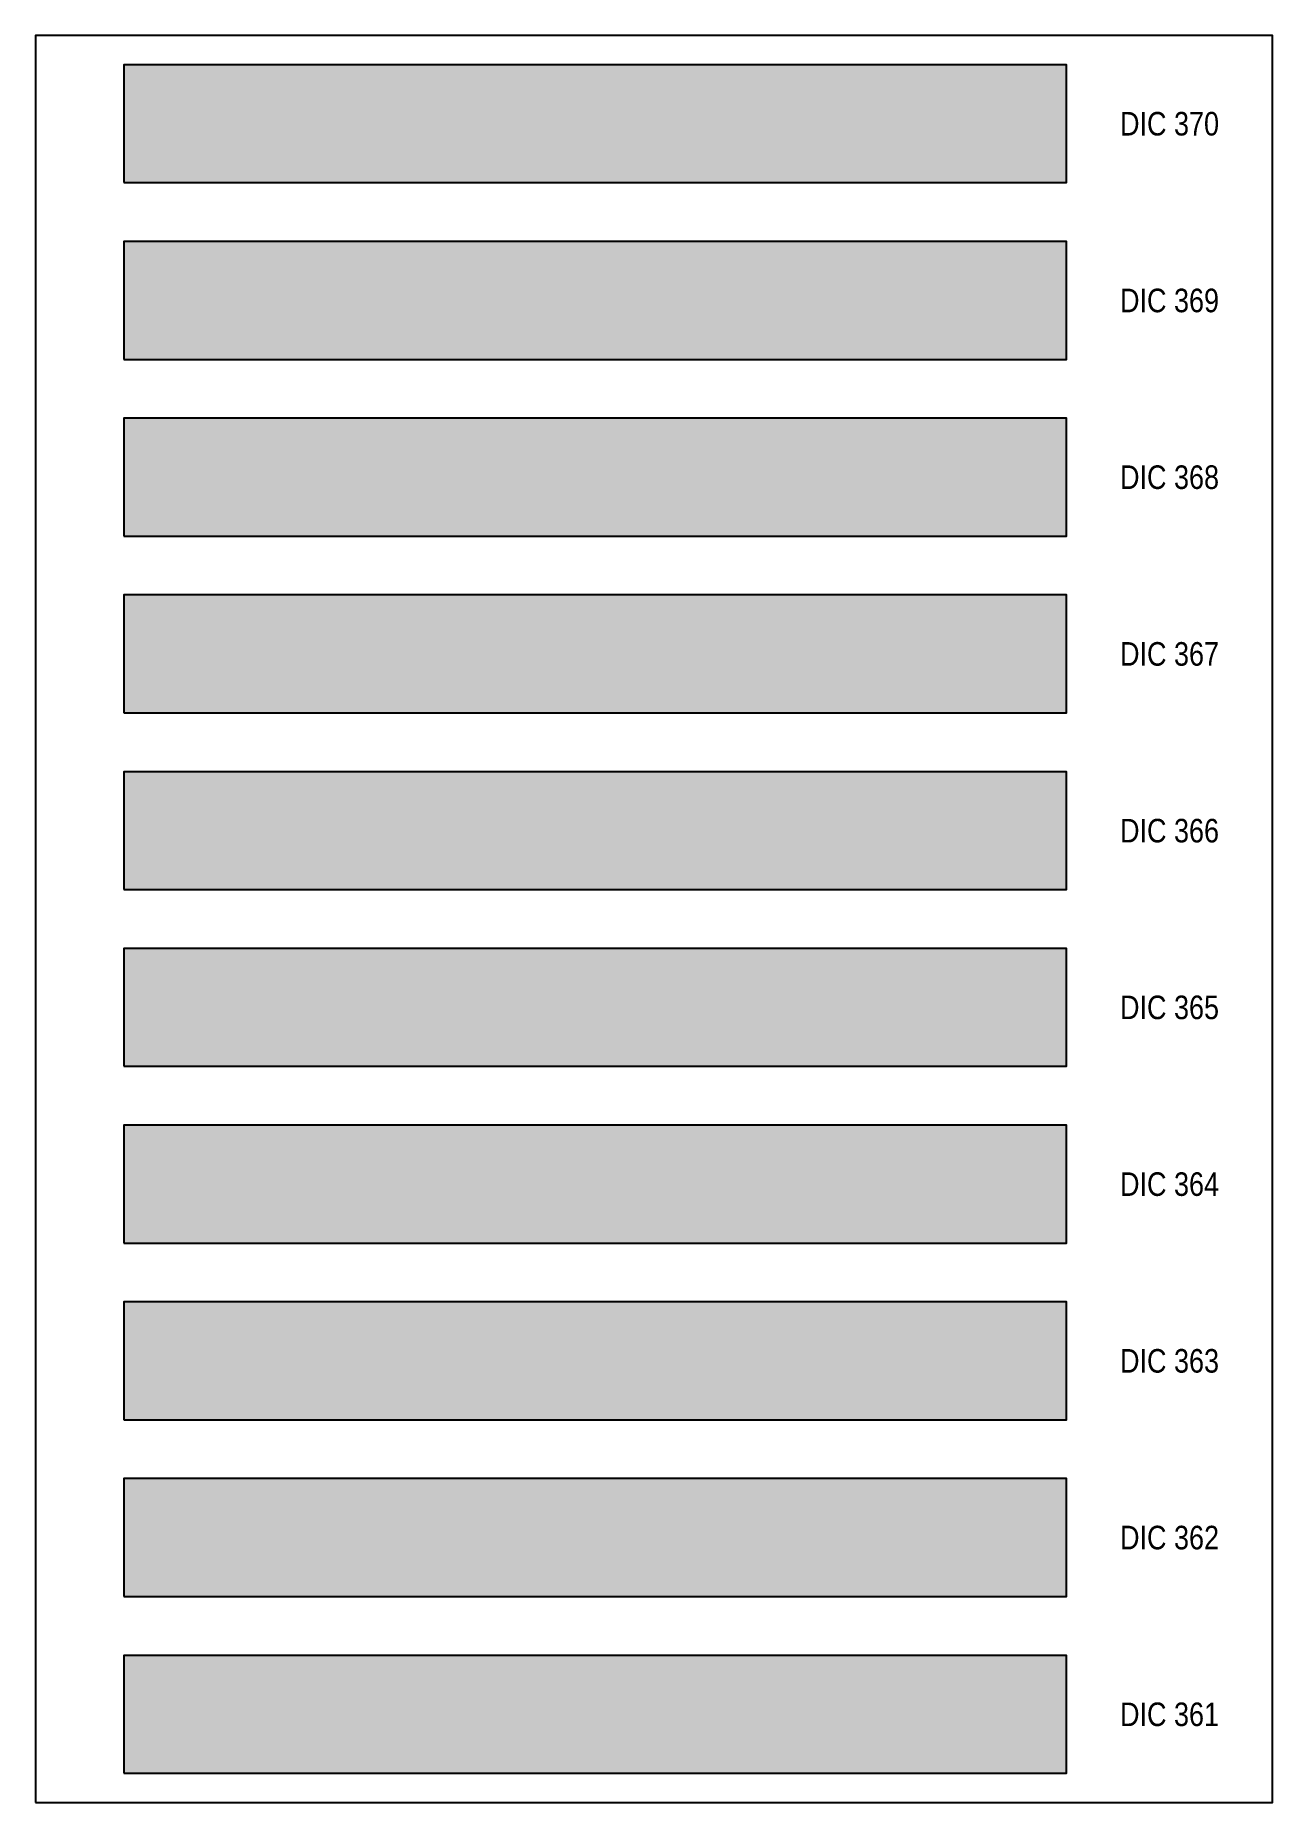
# Model space of a CAD drawing. Header units: millimetres. Extents: x -813692 to 807431, y 0 to 1813163.
# Drawn here: x 0 to 210, y 10800 to 11100 of the extents above; entities that cross this region are included whole.
import ezdxf
from ezdxf.enums import TextEntityAlignment as Align

# ---------------------------------------------------------------- set-up
doc = ezdxf.new("R2010")
doc.units = ezdxf.units.MM
doc.styles.get("Standard").update_dxf_attribs({"font": 'ARIALN.TTF'})

msp = doc.modelspace()

# ---------------------------------------------------------------- texts
at = {"layer": 'Defpoints', "color": 7, "ltscale": 100}
for s, p in [('DIC 370', (192.5, 11085)), ('DIC 369', (192.5, 11055)), ('DIC 368', (192.5, 11025)), ('DIC 367', (192.5, 10995)), ('DIC 366', (192.5, 10965)), ('DIC 365', (192.5, 10935)), ('DIC 364', (192.5, 10905)), ('DIC 363', (192.5, 10875)), ('DIC 362', (192.5, 10845)), ('DIC 361', (192.5, 10815))]:
    msp.add_text(s, height=4, dxfattribs=at).set_placement(p, align=Align.MIDDLE)

# ---------------------------------------------------------------- hatches: boundary and pattern name
at = {"layer": 'Defpoints', "ltscale": 100, "true_color": 0x737b32}
msp.add_hatch(color=67, dxfattribs=at).paths.add_polyline_path([(15, 11075), (175, 11075), (175, 11095), (15, 11095)])
at = {"layer": 'Defpoints', "ltscale": 100, "true_color": 0x667d3a}
msp.add_hatch(color=77, dxfattribs=at).paths.add_polyline_path([(15, 11045), (175, 11045), (175, 11065), (15, 11065)])
at = {"layer": 'Defpoints', "ltscale": 100, "true_color": 0x60812a}
msp.add_hatch(color=77, dxfattribs=at).paths.add_polyline_path([(15, 11015), (175, 11015), (175, 11035), (15, 11035)])
at = {"layer": 'Defpoints', "ltscale": 100, "true_color": 0x629a50}
msp.add_hatch(color=85, dxfattribs=at).paths.add_polyline_path([(15, 10985), (175, 10985), (175, 11005), (15, 11005)])
at = {"layer": 'Defpoints', "ltscale": 100, "true_color": 0x6c9a5b}
msp.add_hatch(color=75, dxfattribs=at).paths.add_polyline_path([(15, 10955), (175, 10955), (175, 10975), (15, 10975)])
at = {"layer": 'Defpoints', "ltscale": 100, "true_color": 0x7aa648}
msp.add_hatch(color=75, dxfattribs=at).paths.add_polyline_path([(15, 10925), (175, 10925), (175, 10945), (15, 10945)])
at = {"layer": 'Defpoints', "ltscale": 100, "true_color": 0x86b16a}
msp.add_hatch(color=83, dxfattribs=at).paths.add_polyline_path([(15, 10895), (175, 10895), (175, 10915), (15, 10915)])
at = {"layer": 'Defpoints', "ltscale": 100, "true_color": 0x8dae57}
msp.add_hatch(color=65, dxfattribs=at).paths.add_polyline_path([(15, 10865), (175, 10865), (175, 10885), (15, 10885)])
at = {"layer": 'Defpoints', "ltscale": 100, "true_color": 0x829620}
msp.add_hatch(color=64, dxfattribs=at).paths.add_polyline_path([(15, 10835), (175, 10835), (175, 10855), (15, 10855)])
at = {"layer": 'Defpoints', "ltscale": 100, "true_color": 0x9fb01c}
msp.add_hatch(color=54, dxfattribs=at).paths.add_polyline_path([(15, 10805), (175, 10805), (175, 10825), (15, 10825)])

# ---------------------------------------------------------------- linework, layer by layer
at = {"layer": 'Defpoints', "color": 7, "ltscale": 100}
msp.add_lwpolyline([(0, 10800), (210, 10800), (210, 11100), (0, 11100)], close=True, dxfattribs=at)
msp.add_lwpolyline([(0, 10800), (210, 10800), (210, 11100), (0, 11100)], close=True, dxfattribs=at)
at = {"layer": 'Defpoints', "color": 67, "ltscale": 100, "true_color": 0x737b32}
msp.add_lwpolyline([(15, 11075), (175, 11075), (175, 11095), (15, 11095)], close=True, dxfattribs=at)
at = {"layer": 'Defpoints', "color": 77, "ltscale": 100, "true_color": 0x667d3a}
msp.add_lwpolyline([(15, 11045), (175, 11045), (175, 11065), (15, 11065)], close=True, dxfattribs=at)
at = {"layer": 'Defpoints', "color": 77, "ltscale": 100, "true_color": 0x60812a}
msp.add_lwpolyline([(15, 11015), (175, 11015), (175, 11035), (15, 11035)], close=True, dxfattribs=at)
at = {"layer": 'Defpoints', "color": 85, "ltscale": 100, "true_color": 0x629a50}
msp.add_lwpolyline([(15, 10985), (175, 10985), (175, 11005), (15, 11005)], close=True, dxfattribs=at)
at = {"layer": 'Defpoints', "color": 75, "ltscale": 100, "true_color": 0x6c9a5b}
msp.add_lwpolyline([(15, 10955), (175, 10955), (175, 10975), (15, 10975)], close=True, dxfattribs=at)
at = {"layer": 'Defpoints', "color": 75, "ltscale": 100, "true_color": 0x7aa648}
msp.add_lwpolyline([(15, 10925), (175, 10925), (175, 10945), (15, 10945)], close=True, dxfattribs=at)
at = {"layer": 'Defpoints', "color": 83, "ltscale": 100, "true_color": 0x86b16a}
msp.add_lwpolyline([(15, 10895), (175, 10895), (175, 10915), (15, 10915)], close=True, dxfattribs=at)
at = {"layer": 'Defpoints', "color": 65, "ltscale": 100, "true_color": 0x8dae57}
msp.add_lwpolyline([(15, 10865), (175, 10865), (175, 10885), (15, 10885)], close=True, dxfattribs=at)
at = {"layer": 'Defpoints', "color": 64, "ltscale": 100, "true_color": 0x829620}
msp.add_lwpolyline([(15, 10835), (175, 10835), (175, 10855), (15, 10855)], close=True, dxfattribs=at)
at = {"layer": 'Defpoints', "color": 54, "ltscale": 100, "true_color": 0x9fb01c}
msp.add_lwpolyline([(15, 10805), (175, 10805), (175, 10825), (15, 10825)], close=True, dxfattribs=at)

msp.set_redraw_order([(e.dxf.handle, doc.entitydb.next_handle()) for e in msp.query("TEXT MTEXT ATTDEF DIMENSION ARC_DIMENSION")])  # texts and dimensions are drawn at this point

doc.saveas('drawing.dxf')
